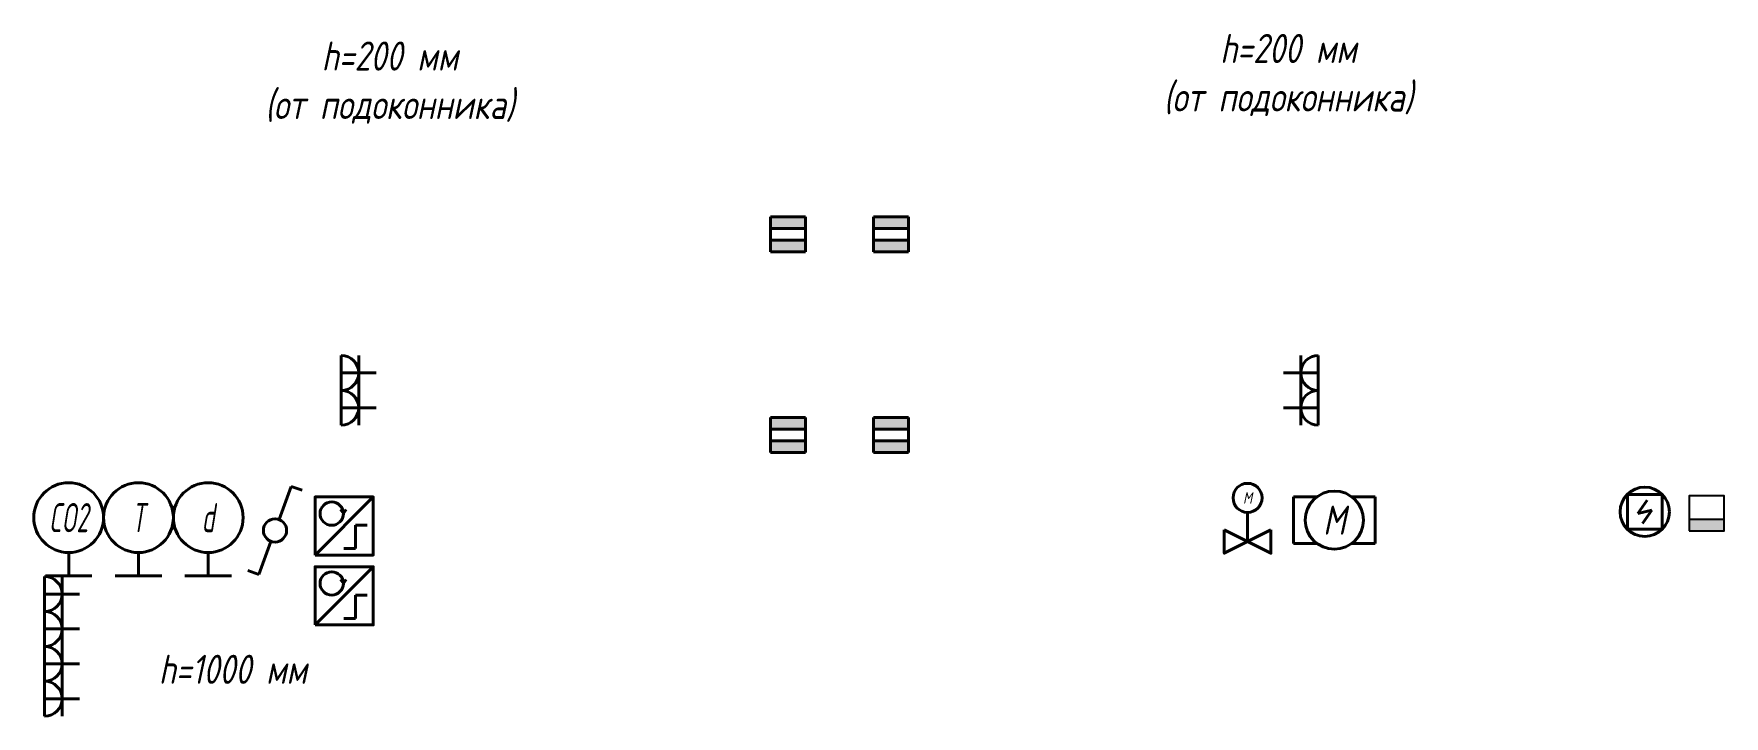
# Model space of a CAD drawing. Header units: millimetres. Extents: x 4401 to 32248, y -2196 to 17008.
# Drawn here: x 12513 to 15419, y 15835 to 17008 of the extents above; entities that cross this region are included whole.
import ezdxf
from ezdxf.enums import TextEntityAlignment as Align

# ---------------------------------------------------------------- set-up
doc = ezdxf.new("R2010")
doc.units = ezdxf.units.MM
doc.linetypes.add('DASHED', pattern=[19.05, 12.7, -6.35])
doc.layers.add('02 Розетки', color=7, linetype='Continuous')
doc.layers.add('05 Слаботочка', color=7, linetype='Continuous')
doc.styles.add('ГОСТ-ISOCPEUR', font='isocpeui.ttf', dxfattribs={"width": 0.8})

msp = doc.modelspace()

# ---------------------------------------------------------------- texts
at = {"layer": '02 Розетки', "linetype": 'Continuous', "char_height": 50, "attachment_point": 5, "style": 'ГОСТ-ISOCPEUR'}
for s, gutter_width, insert in [('{\\pxqc;h=200 мм\\P(от подоконника)}', 1073.2, (14669.8, 16937.2)), ('{\\pxqc;h=200 мм\\P(от подоконника)}', 1073.2, (13124.8, 16924.2)), ('{\\pxqc;h=1000 мм}', 1391.5, (12854.8, 15915.7))]:
    msp.add_mtext_dynamic_manual_height_columns(s, width=1391.503, gutter_width=gutter_width, heights=[446.2], dxfattribs=dict(at, insert=insert))

# ---------------------------------------------------------------- blocks, each defined once
blk = doc.blocks.new('розетка скрытая трехполюсная')
at = {"color": 0, "lineweight": -2}
for p, q in [((0, 0), (0, 3)), ((-1.5, 1.5), (1.5, 1.5)), ((-1.5, 0), (1.5, 0))]:
    blk.add_line(p, q, dxfattribs=at)
blk.add_arc((0, 0), 1.5, 0, 180, dxfattribs=at)
blk = doc.blocks.new('электродвигатель')
at = {"color": 0, "lineweight": -2}
for p, q in [((0, 4), (0, 0)), ((0, 4), (2, 4)), ((5, 4), (7, 4)), ((7, 4), (7, 0)), ((0, 0), (2, 0)), ((5, 0), (7, 0))]:
    blk.add_line(p, q, dxfattribs=at)
blk.add_circle((3.5, 2), 2.5, dxfattribs=at)
at = {"color": 0, "lineweight": -2, "style": 'ГОСТ-ISOCPEUR', "width": 0.8}
blk.add_text('M', height=2.5, rotation=360, dxfattribs=at).set_placement((3.5, 2), align=Align.MIDDLE_CENTER)
blk = doc.blocks.new('энкодер')
at = {"color": 0, "lineweight": -2}
for p, q in [((0, 0), (5, 5)), ((2.43, 3.56), (2.2, 3.9)), ((2.43, 3.56), (2.66, 3.9)), ((3.48, 0.56), (3.48, 2.56)), ((3.48, 2.56), (4.48, 2.56)), ((2.48, 0.56), (3.48, 0.56))]:
    blk.add_line(p, q, dxfattribs=at)
blk.add_lwpolyline([(0, 0), (0, 5), (5, 5), (5, 0)], close=True, dxfattribs=at)
blk.add_circle((1.43, 3.56), 1, dxfattribs=at)
blk = doc.blocks.new('кнопка жалюзи')
at = {"color": 0, "lineweight": -2}
for p, q in [((0.35, 0.94), (1.39, 3.78)), ((1.39, 3.78), (2.34, 3.45)), ((-1.39, -3.78), (-0.35, -0.94)), ((-2.34, -3.45), (-1.39, -3.78))]:
    blk.add_line(p, q, dxfattribs=at)
blk.add_circle((0, 0), 1, dxfattribs=at)
blk = doc.blocks.new('датчик CO2')
at = {"color": 0, "lineweight": -2}
for p, q in [((0, 2), (0, 0)), ((-2, 0), (2, 0))]:
    blk.add_line(p, q, dxfattribs=at)
blk.add_circle((0, 5), 3, dxfattribs=at)
at = {"color": 0, "lineweight": -2, "style": 'ГОСТ-ISOCPEUR', "width": 0.6}
blk.add_text('CO2', height=2.5, rotation=360, dxfattribs=at).set_placement((-0.01, 5), align=Align.MIDDLE_CENTER)
blk = doc.blocks.new('датчик температуры')
at = {"color": 0, "lineweight": -2}
for p, q in [((0, 2), (0, 0)), ((-2, 0), (2, 0))]:
    blk.add_line(p, q, dxfattribs=at)
blk.add_circle((0, 5), 3, dxfattribs=at)
at = {"color": 0, "lineweight": -2, "style": 'ГОСТ-ISOCPEUR', "width": 0.6}
blk.add_text('T', height=2.5, rotation=360, dxfattribs=at).set_placement((-0.01, 5), align=Align.MIDDLE_CENTER)
blk = doc.blocks.new('датчик относительной влажности')
at = {"color": 0, "lineweight": -2}
for p, q in [((0, 2), (0, 0)), ((-2, 0), (2, 0))]:
    blk.add_line(p, q, dxfattribs=at)
blk.add_circle((0, 5), 3, dxfattribs=at)
at = {"color": 0, "lineweight": -2, "style": 'ГОСТ-ISOCPEUR', "width": 0.6}
blk.add_text('d', height=2.5, rotation=360, dxfattribs=at).set_placement((-0.01, 5), align=Align.MIDDLE_CENTER)
blk = doc.blocks.new('дымовой')
at = {"color": 0, "lineweight": -2}
for p, q in [((-1.3, 2.5), (-2.11, 1.35)), ((-2.11, 1.35), (-0.89, 1.65)), ((-0.89, 1.65), (-1.71, 0.5))]:
    blk.add_line(p, q, dxfattribs=at)
blk.add_lwpolyline([(-3, 0), (-3, 3), (0, 3), (0, 0)], close=True, dxfattribs=at)
blk = doc.blocks.new('вентиль с электроприводом')
at = {"color": 0, "linetype": 'DASHED', "lineweight": -2}
blk.add_line((0, 2.5), (0, 0), dxfattribs=at)
at = {"color": 0, "lineweight": -2}
for points in [[(-2, 1), (-2, -1), (0, 0), (-2, 1)], [(2, 1), (2, -1), (0, 0), (2, 1)]]:
    blk.add_lwpolyline(points, dxfattribs=at)
blk.add_circle((0, 3.75), 1.25, dxfattribs=at)
at = {"color": 0, "lineweight": -2, "style": 'ГОСТ-ISOCPEUR', "width": 0.8}
blk.add_text('M', height=1, rotation=360, dxfattribs=at).set_placement((0, 3.75), align=Align.MIDDLE_CENTER)
blk = doc.blocks.new('шкаф')
blk.add_hatch(color=256).paths.add_polyline_path([(3, 0), (3, 1), (0, 1), (0, 0)])
blk.add_line((0, 1), (3, 1))
blk.add_lwpolyline([(0, 0), (3, 0), (3, 3), (0, 3)], close=True)
blk = doc.blocks.new('геркон')
at = {"lineweight": -2}
for points in [[(3, 2), (3, 3), (0, 3), (0, 2)], [(3, 0), (3, 1), (0, 1), (0, 0)]]:
    blk.add_hatch(color=0, dxfattribs=at).paths.add_polyline_path(points)
at = {"color": 0, "lineweight": -2}
for p, q in [((0, 0), (0, 3)), ((0, 3), (3, 3)), ((3, 3), (3, 0)), ((0, 2), (3, 2)), ((0, 1), (3, 1)), ((3, 0), (0, 0))]:
    blk.add_line(p, q, dxfattribs=at)

# ---------------------------------------------------------------- linework, layer by layer
at = {"layer": '05 Слаботочка', "color": 1, "lineweight": 40}
msp.add_circle((15282.6, 16186.4), 42.4, dxfattribs=at)

# ---------------------------------------------------------------- block references
at = {"layer": '02 Розетки', "color": 1, "lineweight": 40, "xscale": 20, "yscale": 20, "zscale": 20}
for p, rotation in [((13041.2, 16425.1), 270), ((14721.2, 16425.1), 90), ((13041.2, 16365.1), 270), ((14721.2, 16365.1), 90), ((12531.2, 16045.1), 270), ((12531.2, 15985.1), 270), ((12531.2, 15925.1), 270), ((12531.2, 15865.1), 270)]:
    msp.add_blockref('розетка скрытая трехполюсная', p, dxfattribs=dict(at, rotation=rotation))
at = {"layer": '05 Слаботочка', "lineweight": 40, "xscale": 20, "yscale": 20, "zscale": 20}
for name, p in [('геркон', (13779.3, 16633.5)), ('геркон', (13956.5, 16633.5)), ('геркон', (13779.3, 16288.5)), ('геркон', (13956.5, 16288.5)), ('датчик CO2', (12572.5, 16076.4)), ('датчик температуры', (12692.5, 16076.4)), ('датчик относительной влажности', (12812.5, 16076.4)), ('кнопка жалюзи', (12927.3, 16154.4)), ('электродвигатель', (14678.9, 16132.1)), ('энкодер', (12996.2, 16112.1)), ('шкаф', (15359.2, 16153.7)), ('энкодер', (12996.2, 15992.1))]:
    msp.add_blockref(name, p, dxfattribs=at)
at = {"layer": '05 Слаботочка', "color": 2, "lineweight": 40, "xscale": 20, "yscale": 20, "zscale": 20}
msp.add_blockref('вентиль с электроприводом', (14599.7, 16135.3), dxfattribs=at)
at = {"layer": '05 Слаботочка', "color": 1, "lineweight": 40, "xscale": 20, "yscale": 20, "zscale": 20}
msp.add_blockref('дымовой', (15312.7, 16156.4), dxfattribs=at)

msp.set_redraw_order([(e.dxf.handle, doc.entitydb.next_handle()) for e in msp.query("TEXT MTEXT ATTDEF DIMENSION ARC_DIMENSION")])  # texts and dimensions are drawn at this point

doc.saveas('drawing.dxf')
